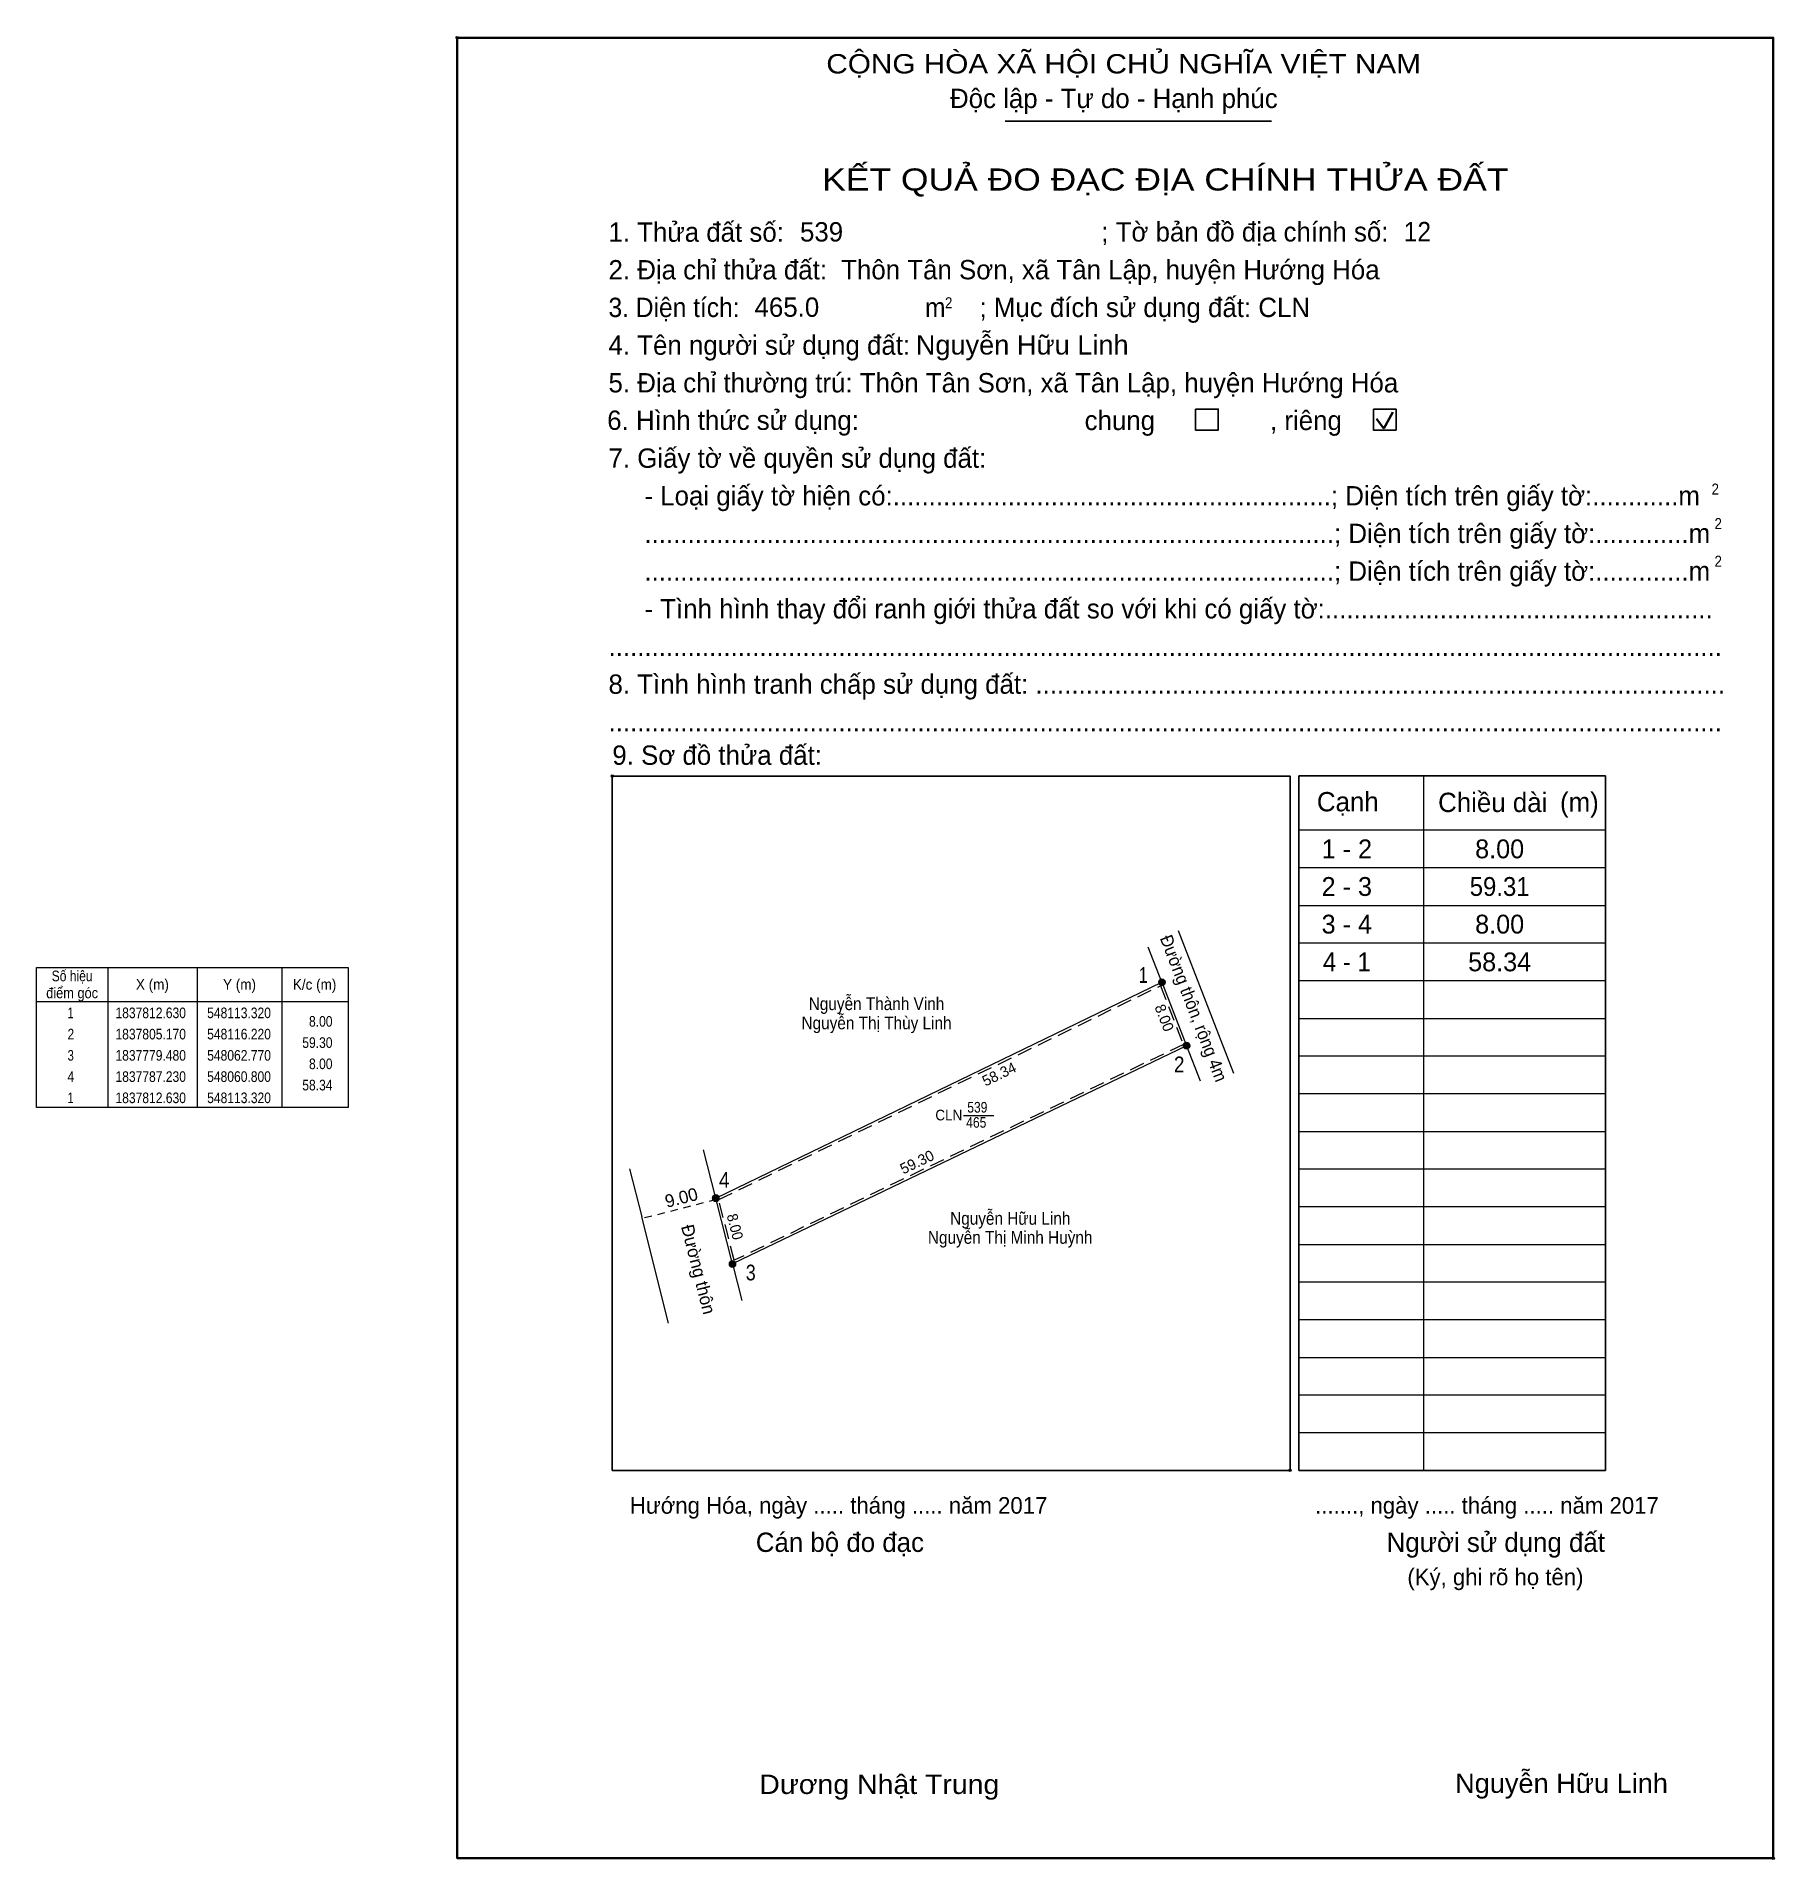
# Model space of a CAD drawing. Header units: metres. Extents: x 547981 to 548786, y 1837709 to 1837924.
# Drawn here: x 547980.8 to 548185.4, y 1837709.4 to 1837924 of the extents above; entities that cross this region are included whole.
import ezdxf
from ezdxf.enums import TextEntityAlignment as Align

# ---------------------------------------------------------------- set-up
doc = ezdxf.new("R2010")
doc.units = ezdxf.units.M
doc.header["$LTSCALE"] = 0.58
doc.header["$PDMODE"] = 32
doc.header["$PDSIZE"] = 0.29
doc.linetypes.add('MEDIUM_DASHED', pattern=[4.5, 3, -1.5])
doc.linetypes.add('SHORT_DASHED', pattern=[2.7, 1.5, -1.2])
for name, color, linetype, lineweight in [('1', 7, 'Continuous', 13), ('10', 7, 'Continuous', 13), ('11', 7, 'Continuous', 25), ('2', 7, 'Continuous', 35), ('27', 7, 'Continuous', 13), ('50', 7, 'Continuous', 25), ('63', 7, 'Continuous', 13)]:
    doc.layers.add(name, color=color, linetype=linetype, lineweight=lineweight)
for name, color, linetype in [('36', 7, 'Continuous'), ('48', 7, 'Continuous'), ('52', 7, 'Continuous'), ('6', 7, 'Continuous'), ('9', 7, 'Continuous')]:
    doc.layers.add(name, color=color, linetype=linetype)

msp = doc.modelspace()

# ---------------------------------------------------------------- texts
at = {"layer": '1'}
for s, height, width, p in [('CỘNG HÒA XÃ HỘI CHỦ NGHĨA VIỆT NAM', 2.276, 1.15, (548073.81, 1837919.6)), ('3. Diện tích:', 2.276, 0.95, (548048.17, 1837890.93)), ('2', 1.3, 0.9, (548087.78, 1837891.96)), ('m', 2.276, 0.95, (548085.43, 1837890.93)), ('2', 1.3, 0.9, (548178.02, 1837870.03)), ('2', 1.3, 0.9, (548178.37, 1837865.97)), ('2', 1.3, 0.9, (548178.37, 1837861.54)), ('Dương Nhật Trung', 2.276, 1.1, (548065.92, 1837717.1))]:
    msp.add_text(s, height=height, dxfattribs=dict(at, width=width)).set_placement(p)
for s, height, p in [('Độc lập - Tự do - Hạnh phúc', 2.276, (548088.37, 1837915.53)), ('1. Thửa đất số:', 2.276, (548048.17, 1837899.79)), ('; Tờ bản đồ địa chính số:', 2.276, (548106.18, 1837899.82)), ('2. Địa chỉ thửa đất:', 2.276, (548048.17, 1837895.36)), ('; Mục đích sử dụng đất: CLN', 2.276, (548091.84, 1837890.93)), ('4. Tên người sử dụng đất:', 2.276, (548048.17, 1837886.49)), ('5. Địa chỉ thường trú: Thôn Tân Sơn, xã Tân Lập, huyện Hướng Hóa', 2.276, (548048.17, 1837882.06)), ('chung                , riêng', 2.276, (548104.22, 1837877.63)), ('7. Giấy tờ về quyền sử dụng đất:', 2.276, (548048.17, 1837873.19)), ('     - Loại giấy tờ hiện có:.............................................................; Diện tích trên giấy tờ:............m', 2.276, (548048.17, 1837868.76)), ('     ................................................................................................; Diện tích trên giấy tờ:.............m', 2.276, (548048.17, 1837864.33)), ('     ................................................................................................; Diện tích trên giấy tờ:.............m', 2.276, (548048.17, 1837859.89)), ('     - Tình hình thay đổi ranh giới thửa đất so với khi có giấy tờ:......................................................', 2.276, (548048.17, 1837855.46)), ('...........................................................................................................................................................', 2.276, (548048.17, 1837851.03)), ('8. Tình hình tranh chấp sử dụng đất: ................................................................................................', 2.276, (548048.17, 1837846.59)), ('...........................................................................................................................................................', 2.276, (548048.17, 1837842.16)), ('9. Sơ đồ thửa đất:', 2.276, (548048.62, 1837838.23)), ('Cạnh', 2.276, (548131.56, 1837832.75)), ('Chiều dài', 2.276, (548145.83, 1837832.67)), ('(m)', 2.276, (548160.18, 1837832.7)), ('Hướng Hóa, ngày ..... tháng ..... năm 2017', 1.951, (548050.69, 1837750.09)), ('......., ngày ..... tháng ..... năm 2017', 1.951, (548131.35, 1837750.09)), ('Cán bộ đo đạc', 2.276, (548065.51, 1837745.59)), ('Người sử dụng đất', 2.276, (548139.77, 1837745.59)), ('(Ký, ghi rõ họ tên)', 1.951, (548142.21, 1837741.67))]:
    msp.add_text(s, height=height, dxfattribs=at).set_placement(p)
for s, height, width, p in [('KẾT QUẢ ĐO ĐẠC ĐỊA CHÍNH THỬA ĐẤT', 2.601, 1.2, (548113.71, 1837905.82)), ('539', 1.25, 0.85, (548091.59, 1837797.3)), ('CLN', 1.25, 0.95, (548088.235, 1837796.38)), ('465', 1.25, 0.85, (548091.465, 1837795.52))]:
    msp.add_text(s, height=height, dxfattribs=dict(at, width=width)).set_placement(p, align=Align.CENTER)
at = {"layer": '10', "width": 0.95}
msp.add_text('Đường thôn, rộng 4m', height=1.5, rotation=291.231, dxfattribs=at).set_placement((548113.05, 1837817.84))
at = {"layer": '10'}
for s, rotation, p in [('9.00', 14.401, (548055.04, 1837786.08)), ('Đường thôn', 284.214, (548056.7, 1837783.9))]:
    msp.add_text(s, height=1.5, rotation=rotation, dxfattribs=at).set_placement(p)
at = {"layer": '36', "width": 0.9}
for s, p in [('Nguyễn Thành Vinh', (548079.72, 1837809.36)), ('Nguyễn Thị Thùy Linh', (548079.725, 1837807.1)), ('Nguyễn Hữu Linh', (548095.465, 1837784.1)), ('Nguyễn Thị Minh Huỳnh', (548095.455, 1837781.86))]:
    msp.add_text(s, height=1.5, dxfattribs=at).set_placement(p, align=Align.CENTER)
at = {"layer": '48'}
msp.add_text('6. Hình thức sử dụng:', height=2.276, dxfattribs=at).set_placement((548048.02, 1837877.65))
at = {"layer": '52'}
for s, p in [('1 - 2', (548135.09, 1837827.23)), ('8.00', (548153.075, 1837827.23)), ('2 - 3', (548135.08, 1837822.8)), ('3 - 4', (548135.08, 1837818.37)), ('8.00', (548153.075, 1837818.37)), ('58.34', (548153.075, 1837813.93))]:
    msp.add_text(s, height=2.217, dxfattribs=at).set_placement(p, align=Align.CENTER)
at = {"layer": '52', "width": 0.95}
for s, p in [('59.31', (548153.075, 1837822.8)), ('4 - 1', (548135.085, 1837813.93))]:
    msp.add_text(s, height=2.217, dxfattribs=at).set_placement(p, align=Align.CENTER)
at = {"layer": '6'}
for s, p in [('539', (548070.71, 1837899.82)), ('Thôn Tân Sơn, xã Tân Lập, huyện Hướng Hóa', (548075.56, 1837895.37)), ('465.0', (548065.36, 1837890.96))]:
    msp.add_text(s, height=2.276, dxfattribs=at).set_placement(p)
for s, width, p in [('12', 0.95, (548141.78, 1837899.85)), ('Nguyễn Hữu Linh', 1.05, (548084.34, 1837886.52)), ('Nguyễn Hữu Linh', 1.05, (548147.83, 1837717.23))]:
    msp.add_text(s, height=2.276, dxfattribs=dict(at, width=width)).set_placement(p)
at = {"layer": '63'}
for s, width, p in [('Số hiệu', 0.85, (547985.03, 1837812.76)), ('điểm góc', 0.9, (547985.03, 1837810.76)), ('X (m)', 0.95, (547994.48, 1837811.76)), ('Y (m)', 0.95, (548004.735, 1837811.76)), ('K/c (m)', 0.95, (548013.575, 1837811.76)), (' 1', 0.75, (547984.68, 1837808.41)), ('1837812.630', 0.85, (547994.28, 1837808.41)), ('548113.320', 0.85, (548004.68, 1837808.41)), (' 2', 0.85, (547984.685, 1837805.91)), ('1837805.170', 0.85, (547994.28, 1837805.91)), ('548116.220', 0.85, (548004.68, 1837805.91)), (' 3', 0.8, (547984.675, 1837803.41)), ('1837779.480', 0.85, (547994.28, 1837803.41)), ('548062.770', 0.85, (548004.68, 1837803.41)), (' 4', 0.85, (547984.68, 1837800.91)), ('1837787.230', 0.85, (547994.28, 1837800.91)), ('548060.800', 0.85, (548004.68, 1837800.91)), (' 1', 0.75, (547984.68, 1837798.41)), ('1837812.630', 0.85, (547994.28, 1837798.41)), ('548113.320', 0.85, (548004.68, 1837798.41))]:
    msp.add_text(s, height=1.25, dxfattribs=dict(at, width=width)).set_placement(p, align=Align.CENTER)
for s, rotation, p in [('8.00', 291.243, (548113.0162, 1837808.2264)), ('58.34', 25.81, (548094.4279, 1837801.2627)), ('59.30', 25.671, (548084.7593, 1837790.9177))]:
    msp.add_text(s, height=1.25, rotation=rotation, dxfattribs=at).set_placement(p, align=Align.CENTER)
at = {"layer": '63', "width": 0.85}
for s, p in [('8.00', (548015.68, 1837807.41)), ('59.30', (548015.68, 1837804.91)), ('8.00', (548015.68, 1837802.41)), ('58.34', (548015.68, 1837799.91))]:
    msp.add_text(s, height=1.25, dxfattribs=at).set_placement(p, align=Align.RIGHT)
at = {"layer": '63', "width": 0.95}
msp.add_text('8.00', height=1.25, rotation=284.262, dxfattribs=at).set_placement((548062.4554, 1837783.714), align=Align.CENTER)
at = {"layer": '9'}
for s, width, p in [('1', 0.75, (548111.12, 1837812.57)), ('2', 0.9, (548115.35, 1837802.05)), ('4', 0.9, (548061.8, 1837788.45)), ('3', 0.85, (548064.915, 1837777.55))]:
    msp.add_text(s, height=1.847, dxfattribs=dict(at, width=width)).set_placement(p, align=Align.CENTER)

# ---------------------------------------------------------------- hatches: boundary and pattern name
at = {"layer": '11'}
for points in [[(548113.6894, 1837812.63, 1), (548112.9506, 1837812.63, 1)], [(548116.5865, 1837805.173, 1), (548115.8476, 1837805.173, 1)], [(548061.1694, 1837787.23, 1), (548060.4306, 1837787.23, 1)], [(548061.1694, 1837787.23, 1), (548060.4306, 1837787.23, 1)], [(548063.1372, 1837779.4758, 1), (548062.3983, 1837779.4758, 1)]]:
    msp.add_hatch(color=256, dxfattribs=at).paths.add_polyline_path(points)

# ---------------------------------------------------------------- linework, layer by layer
at = {"layer": '1', "lineweight": 25}
for p, q in [((548094.87, 1837913.98), (548126.2, 1837913.98)), ((548165.53, 1837836.94), (548129.43, 1837836.94)), ((548129.43, 1837836.94), (548129.43, 1837826.95)), ((548165.53, 1837755.19), (548165.53, 1837836.94)), ((548048.62, 1837762.6), (548048.62, 1837826.95)), ((548129.43, 1837826.95), (548129.43, 1837762.6)), ((548129.43, 1837762.6), (548129.43, 1837755.19))]:
    msp.add_line(p, q, dxfattribs=at)
at = {"layer": '1', "lineweight": 35}
for p, q in [((548138.57, 1837878.96), (548139.45, 1837877.81)), ((548139.45, 1837877.81), (548140.52, 1837879.73))]:
    msp.add_line(p, q, dxfattribs=at)
at = {"layer": '1'}
for p, q in [((548144.1, 1837836.94), (548144.1, 1837755.19)), ((548129.43, 1837830.56), (548154.24, 1837830.56)), ((548154.24, 1837830.56), (548165.53, 1837830.56)), ((548129.43, 1837826.13), (548131.81, 1837826.13)), ((548131.81, 1837826.13), (548154.24, 1837826.13)), ((548154.24, 1837826.13), (548165.53, 1837826.13)), ((548129.43, 1837821.69), (548131.81, 1837821.69)), ((548131.81, 1837821.69), (548154.24, 1837821.69)), ((548154.24, 1837821.69), (548165.53, 1837821.69)), ((548129.43, 1837817.26), (548131.81, 1837817.26)), ((548131.81, 1837817.26), (548154.24, 1837817.26)), ((548154.24, 1837817.26), (548165.53, 1837817.26)), ((548129.43, 1837812.83), (548131.81, 1837812.83)), ((548131.81, 1837812.83), (548154.24, 1837812.83)), ((548154.24, 1837812.83), (548165.53, 1837812.83)), ((548129.43, 1837808.39), (548131.81, 1837808.39)), ((548131.81, 1837808.39), (548154.24, 1837808.39)), ((548154.24, 1837808.39), (548165.53, 1837808.39)), ((548129.43, 1837803.96), (548131.81, 1837803.96)), ((548131.81, 1837803.96), (548154.24, 1837803.96)), ((548154.24, 1837803.96), (548165.53, 1837803.96)), ((548129.43, 1837799.53), (548131.81, 1837799.53)), ((548131.81, 1837799.53), (548154.24, 1837799.53)), ((548154.24, 1837799.53), (548165.53, 1837799.53)), ((548129.43, 1837795.09), (548131.81, 1837795.09)), ((548131.81, 1837795.09), (548154.24, 1837795.09)), ((548154.24, 1837795.09), (548165.53, 1837795.09)), ((548129.43, 1837790.66), (548131.81, 1837790.66)), ((548131.81, 1837790.66), (548154.24, 1837790.66)), ((548154.24, 1837790.66), (548165.53, 1837790.66)), ((548129.43, 1837786.23), (548131.81, 1837786.23)), ((548131.81, 1837786.23), (548154.24, 1837786.23)), ((548154.24, 1837786.23), (548165.53, 1837786.23)), ((548129.43, 1837781.79), (548131.81, 1837781.79)), ((548131.81, 1837781.79), (548154.24, 1837781.79)), ((548154.24, 1837781.79), (548165.53, 1837781.79)), ((548129.43, 1837777.36), (548131.81, 1837777.36)), ((548131.81, 1837777.36), (548154.24, 1837777.36)), ((548154.24, 1837777.36), (548165.53, 1837777.36)), ((548129.43, 1837772.93), (548131.81, 1837772.93)), ((548131.81, 1837772.93), (548154.24, 1837772.93)), ((548154.24, 1837772.93), (548165.53, 1837772.93)), ((548129.43, 1837768.49), (548131.81, 1837768.49)), ((548131.81, 1837768.49), (548154.24, 1837768.49)), ((548154.24, 1837768.49), (548165.53, 1837768.49)), ((548129.43, 1837764.06), (548131.81, 1837764.06)), ((548131.81, 1837764.06), (548154.24, 1837764.06)), ((548154.24, 1837764.06), (548165.53, 1837764.06)), ((548129.43, 1837759.63), (548154.24, 1837759.63)), ((548154.24, 1837759.63), (548165.53, 1837759.63))]:
    msp.add_line(p, q, dxfattribs=at)
at = {"layer": '1', "lineweight": 25}
for points in [[(548048.62, 1837826.95), (548048.62, 1837836.91), (548128.4, 1837836.91), (548128.4, 1837826.95), (548128.4, 1837762.6)], [(548128.4, 1837762.6), (548128.4, 1837755.19), (548048.62, 1837755.19), (548048.62, 1837762.6)], [(548129.43, 1837755.19), (548165.53, 1837755.19), (548165.53, 1837755.99)]]:
    msp.add_lwpolyline(points, dxfattribs=at)
at = {"layer": '1'}
msp.add_lwpolyline([(548113.32, 1837812.63), (548116.22, 1837805.17), (548062.77, 1837779.48), (548060.8, 1837787.23)], close=True, dxfattribs=at)
for p in [(548030.36, 1837923.81), (548048.62, 1837836.91), (548128.4, 1837755.19), (548185.29, 1837709.53)]:
    msp.add_point(p, dxfattribs=at)
at = {"layer": '10'}
for p, q in [((548115.23, 1837818.73), (548121.75, 1837801.95)), ((548050.63, 1837790.67), (548052.08, 1837785.02)), ((548055.25, 1837772.52), (548052.08, 1837785.02))]:
    msp.add_line(p, q, dxfattribs=at)
at = {"layer": '10', "linetype": 'SHORT_DASHED'}
msp.add_line((548060.85, 1837787.05), (548052.13, 1837784.82), dxfattribs=at)
at = {"layer": '10'}
msp.add_lwpolyline([(548060.8, 1837787.23), (548113.32, 1837812.63), (548116.22, 1837805.17), (548062.77, 1837779.48)], close=True, dxfattribs=at)
at = {"layer": '10', "linetype": 'MEDIUM_DASHED'}
msp.add_lwpolyline([(548061.15, 1837787.07), (548113.16, 1837812.22), (548115.84, 1837805.32), (548062.97, 1837779.91)], close=True, dxfattribs=at)
at = {"layer": '11'}
for centre in [(548113.32, 1837812.63), (548116.217, 1837805.173), (548060.8, 1837787.23), (548060.8, 1837787.23), (548062.7677, 1837779.4758)]:
    msp.add_circle(centre, 0.3695, dxfattribs=at)
at = {"layer": '2'}
msp.add_lwpolyline([(548030.36, 1837923.81), (548185.28, 1837923.81), (548185.28, 1837709.53), (548030.36, 1837709.53)], close=True, dxfattribs=at)
at = {"layer": '27'}
for p, q in [((548113.32, 1837812.63), (548111.71, 1837816.76)), ((548116.22, 1837805.17), (548117.82, 1837801.04)), ((548060.8, 1837787.23), (548059.34, 1837792.91)), ((548062.77, 1837779.48), (548063.85, 1837775.18))]:
    msp.add_line(p, q, dxfattribs=at)
at = {"layer": '50'}
for points in [[(548117.29, 1837880.1), (548119.95, 1837880.1), (548119.95, 1837877.62), (548117.29, 1837877.62)], [(548138.22, 1837880.1), (548140.88, 1837880.1), (548140.88, 1837877.62), (548138.22, 1837877.62)]]:
    msp.add_lwpolyline(points, close=True, dxfattribs=at)
at = {"layer": '63'}
for p, q in [((547989.23, 1837814.38), (547989.23, 1837797.88)), ((547999.73, 1837814.38), (547999.73, 1837797.88)), ((548009.73, 1837814.38), (548009.73, 1837797.88)), ((547980.83, 1837810.38), (548017.53, 1837810.38)), ((548089.97, 1837796.94), (548093.52, 1837796.94))]:
    msp.add_line(p, q, dxfattribs=at)
msp.add_lwpolyline([(547980.83, 1837814.38), (548017.53, 1837814.38), (548017.53, 1837797.88), (547980.83, 1837797.88)], close=True, dxfattribs=at)

msp.set_redraw_order([(e.dxf.handle, doc.entitydb.next_handle()) for e in msp.query("TEXT MTEXT ATTDEF DIMENSION ARC_DIMENSION")])  # texts and dimensions are drawn at this point

doc.saveas('drawing.dxf')
